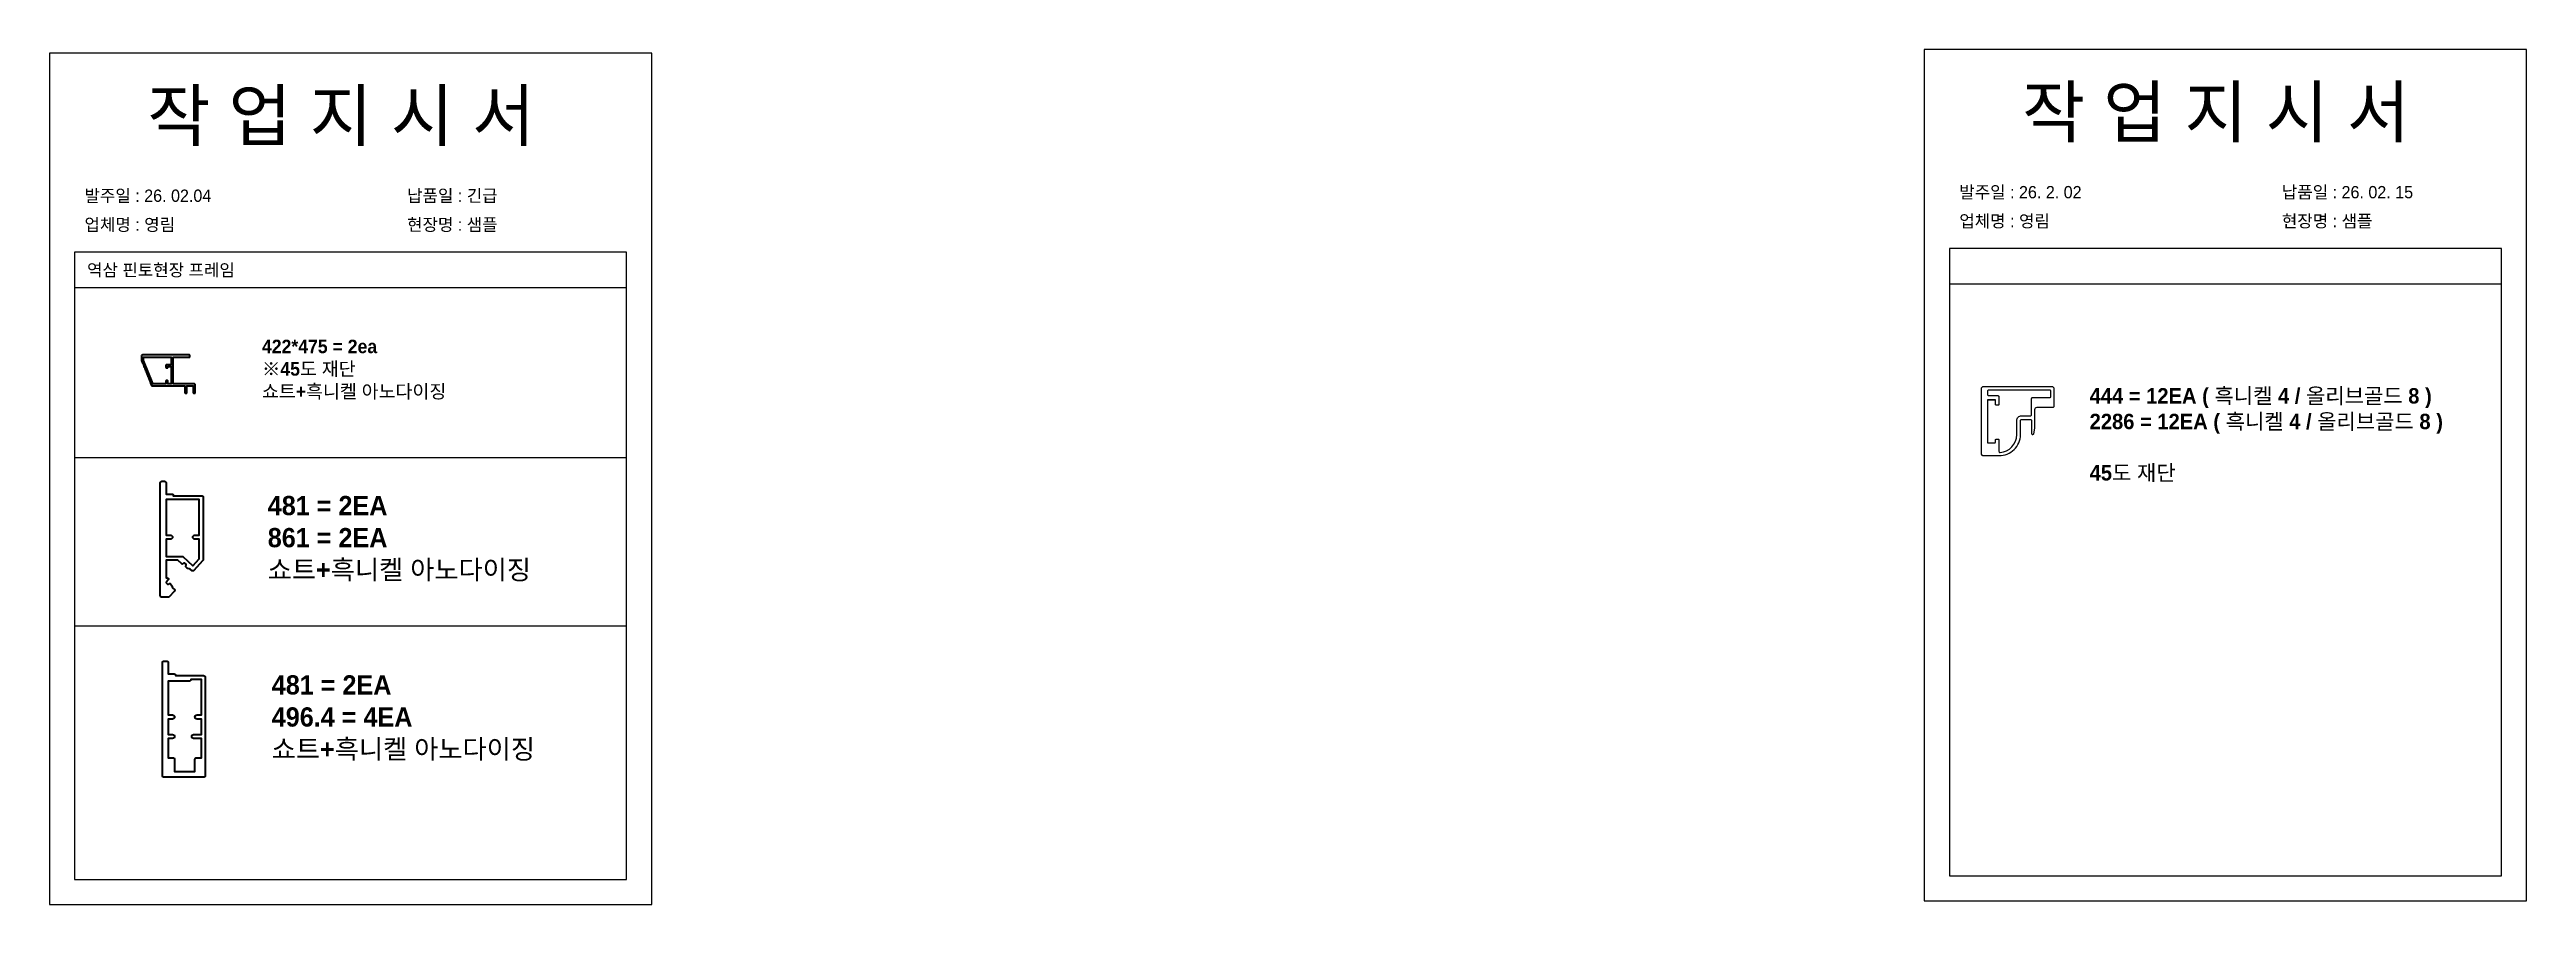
# Model space of a CAD drawing. Header units: millimetres. Extents: x -44117 to 256353, y -2095463 to 65325.
# Drawn here: x 110818 to 117729, y -674458 to -672072 of the extents above; entities that cross this region are included whole.
import ezdxf

# ---------------------------------------------------------------- set-up
doc = ezdxf.new("R2010")
doc.units = ezdxf.units.MM
doc.header["$LTSCALE"] = 10
doc.layers.add('1', color=2, linetype='Continuous', lineweight=40)

msp = doc.modelspace()

# ---------------------------------------------------------------- texts
at = {"attachment_point": 1}
for s, width, gutter_width, heights, insert, char_height in [('{\\fGulim|b0|i0|c129|p50;작 업 지 시 서}', 3307.3198183, 12.5, [-155.84554], (111091.04724, -672186.1368), 140), ('{\\fGulim|b0|i0|c129|p50;작 업 지 시 서}', 3307.3198183, 12.5, [-155.84554], (116321.84227, -672176.2451), 140), ('{\\fGulim|b0|i0|c129|p50;발주일 : 26. 02.04}', 3307.3198183, 12.5, [34.50412], (110915.83788, -672462.85722), 34.3), ('{\\fGulim|b0|i0|c129|p50;납품일 : \\C1;긴급}', 3307.3198183, 12.5, [37.67976], (111815.81587, -672462.85722), 34.3), ('{\\fGulim|b0|i0|c129|p50;발주일 : 26. 2. 02}', 3307.3198183, 12.5, [34.50412], (116146.63291, -672452.96552), 34.3), ('{\\fGulim|b0|i0|c129|p50;납품일 : 26. 02. 15}', 3307.3198183, 12.5, [37.67976], (117046.6109, -672452.96552), 34.3), ('{\\fGulim|b0|i0|c129|p50;업체명 : 영림}', 3307.3198183, 12.5, [36.11279], (110915.83788, -672543.5134), 34.3), ('{\\fGulim|b0|i0|c129|p50;현장명 : 샘플}', 3307.3198183, 12.5, [38.2735], (111815.81587, -672543.5134), 34.3), ('{\\fGulim|b0|i0|c129|p50;업체명 : 영림}', 3307.3198183, 12.5, [36.11279], (116146.63291, -672533.6217), 34.3), ('{\\fGulim|b0|i0|c129|p50;현장명 : 샘플}', 3307.3198183, 12.5, [38.2735], (117046.6109, -672533.6217), 34.3), ('{\\fGulim|b0|i0|c129|p50;역삼 핀토현장 프레임}', 3307.3198183, 12.5, [38.31917], (110922.88008, -672670.1795), 34.3), ('{\\fGulim|b1|i0|c129|p50;422*475 = 2ea\\P※45도 재단\\P쇼트+흑니켈 아노다이징}', 2416.4966702, 9.13314, [386.62888], (111410.94906, -672881.88389), 37.5919961), ('{\\fGulim|b1|i0|c129|p50;444 = 12EA ( 흑니켈 4 / 올리브골드 8 )\\P2286 = 12EA ( 흑니켈 4 / 올리브골드 8 )\\P\\P45도 재단}', 2557.5752439, 10.43787, [1422.79424], (116510.15956, -673017.00565), 42.9622812), ('{\\fGulim|b1|i0|c129|p50;481 = 2EA \\P861 = 2EA\\P쇼트+흑니켈 아노다이징}', 3452.1381003, 13.04734, [514.97906], (111427.08955, -673317.85247), 53.7028516), ('{\\fGulim|b1|i0|c129|p50;481 = 2EA\\P496.4 = 4EA\\P쇼트+흑니켈 아노다이징}', 3452.1381003, 13.04734, [-239.10555], (111438.26078, -673818.3238), 53.7028516)]:
    msp.add_mtext_dynamic_manual_height_columns(s, width=width, gutter_width=gutter_width, heights=heights, dxfattribs=dict(at, insert=insert, char_height=char_height))

# ---------------------------------------------------------------- blocks, each defined once
blk = doc.blocks.new('금형최종')
blk.add_line((533.7, -980.4), (530.2, -980.4))
for points in [[(511.7, -993.6), (511.7, -984.9, 0.414214), (510.7, -983.9), (503.2, -983.9, -0.414214), (502.7, -983.4), (502.7, -975.4, -0.414214), (503.7, -974.4), (535.7, -974.4, -0.414214), (536.7, -975.4), (536.7, -1005.4, -0.414214), (535.7, -1006.4), (528.4, -1006.4, -0.418376), (518.4, -996.6), (518.4, -990.1, 0.414214), (517.9, -989.6), (513.7, -989.6, 0.414214), (513.2, -990.1), (513.2, -996.1, -0.414214), (512.7, -996.6), (512.6, -996.6, -0.366629), (512.1, -996.2), (511.7, -993.6, -0.041311), (511.7, -993.6), (511.7, -989.1)], [(513.2, -980.9), (513.2, -979.9, 0.414214), (512.7, -979.4), (511.2, -979.4), (504.7, -979.4, -0.414214), (504.2, -978.9), (504.2, -976.4, -0.414214), (504.7, -975.9), (511.2, -975.9), (513.7, -975.9), (533.2, -975.9, -0.414214), (533.7, -976.4), (533.7, -978, -0.414214), (533.2, -978.5), (528.9, -978.5, 0.414214), (528.4, -979), (528.4, -982.6, 0.414214), (528.7, -982.9), (529.7, -982.9, 0.414214), (530, -982.6), (530, -980.6, -0.414214), (530.2, -980.4), (533.7, -980.4), (533.7, -1000.4), (533.7, -1000.4), (530.2, -1000.4, -0.414214), (530, -1000.1), (530, -999, 0.414214), (529.7, -998.8), (528.7, -998.8, 0.414214), (528.4, -999), (528.4, -1004.4, -0.431223), (527.9, -1004.9, -0.397406), (520.1, -996.6), (520.1, -990.1, 0.414214), (517.9, -987.9), (513.7, -987.9, -0.414214), (513.2, -987.4), (513.2, -980.9, 0), (513.2, -980.9)]]:
    blk.add_lwpolyline(points, format="xyb")

# ---------------------------------------------------------------- linework, layer by layer
for p, q in [((117659.03566, -672627.25231), (116119.03566, -672627.25231)), ((112428.24063, -672637.14401), (110888.24063, -672637.14401)), ((112428.24063, -672737.14401), (110888.24063, -672737.14401)), ((117659.03566, -672727.25231), (116119.03566, -672727.25231)), ((110888.24063, -673210.9358), (112428.24063, -673210.9358)), ((110888.24063, -673680.12768), (112428.24063, -673680.12768))]:
    msp.add_line(p, q)
for points in [[(116049.03566, -674448.08259), (117729.03566, -674448.08259), (117729.03566, -672072.08259), (116049.03566, -672072.08259)], [(110818.24063, -674457.97429), (112498.24063, -674457.97429), (112498.24063, -672081.97429), (110818.24063, -672081.97429)]]:
    msp.add_lwpolyline(points, close=True)
for points in [[(116119.03566, -672627.25231), (116119.03566, -674378.08259), (117659.03566, -674378.08259), (117659.03566, -672627.25231)], [(110888.24063, -672637.14401), (110888.24063, -674387.97429), (112428.24063, -674387.97429), (112428.24063, -672637.14401)]]:
    msp.add_lwpolyline(points)
at = {"layer": '1', "linetype": 'Continuous'}
msp.add_lwpolyline([(111077.83438, -672924.45432, 0.4142135624), (111074.83438, -672927.45432), (111074.83438, -672927.45432), (111074.83438, -672939.45434), (111078.86581, -672949.5758, 0.2391202845), (111079.88402, -672950.47303, -0.507244027), (111080.24231, -672951.37256, 0.507244027), (111081.13803, -672953.62138, -0.507244027), (111081.49631, -672954.52091, 0.507244027), (111082.39203, -672956.76973, -0.507244027), (111082.75032, -672957.66926, 0.507244027), (111083.64603, -672959.91808, -0.507244027), (111084.00432, -672960.81761, 0.507244027), (111084.90004, -672963.06643, -0.507244027), (111085.25833, -672963.96596, 0.507244027), (111086.15404, -672966.21478, -0.507244027), (111086.51233, -672967.11431, 0.507244027), (111087.40805, -672969.36313, -0.507244027), (111087.76633, -672970.26266, 0.507244027), (111088.66205, -672972.51148, -0.507244027), (111089.02034, -672973.41101, 0.507244027), (111089.91606, -672975.65983, -0.5072440269), (111090.27434, -672976.55936, 0.507244027), (111091.17006, -672978.80818, -0.507244027), (111091.52835, -672979.70771, 0.507244027), (111092.42406, -672981.95653, -0.507244027), (111092.78235, -672982.85606, 0.507244027), (111093.67807, -672985.10488, -0.507244027), (111094.03636, -672986.00441, 0.507244027), (111094.93207, -672988.25323, -0.507244027), (111095.29036, -672989.15276, 0.507244027), (111096.18608, -672991.40158, -0.507244027), (111096.54436, -672992.30111, 0.507244027), (111097.44008, -672994.54993, -0.507244027), (111097.79837, -672995.44945, 0.507244027), (111098.69409, -672997.69828, -0.507244027), (111099.05237, -672998.5978, 0.5070859448), (111099.94736, -673000.84644, -0.5106345368), (111100.30173, -673001.7516, 0.2375027855), (111100.16518, -673003.05078), (111102.80855, -673009.68732, 0.3070783015), (111103.64467, -673010.25429), (111196.03438, -673010.25429), (111196.03438, -673029.75433, 0.4142135624), (111197.53438, -673031.25433), (111199.93438, -673031.25433, 0.4142135624), (111201.43438, -673029.75433), (111201.43438, -673010.25429), (111219.43438, -673010.25429), (111219.43438, -673029.75433, 0.4142135624), (111220.93438, -673031.25433), (111223.33439, -673031.25433, 0.4142135624), (111224.83439, -673029.75433), (111224.83439, -673007.85434), (111224.83438, -673007.85432, 0.4142135624), (111221.83438, -673004.85432), (111221.83438, -673004.85429), (111162.73438, -673004.85429), (111162.73438, -672931.05436), (111208.33438, -672931.05436, 0.4142135624), (111209.83438, -672929.55436), (111209.83438, -672925.95436, 0.4142135624), (111208.33438, -672924.45436), (111077.83438, -672924.45436)], format="xyb", dxfattribs=at)
at = {"layer": '1'}
for points in [[(111106.05773, -673004.28739), (111080.23438, -672939.45434), (111080.23438, -672931.05436), (111157.33438, -672931.05436), (111157.33438, -672951.60436), (111144.43438, -672951.60436, 0.4142135624), (111142.93438, -672953.10436), (111142.93438, -672959.10436, 0.4142135624), (111144.43438, -672960.60436), (111146.83438, -672960.60436, 0.4142135624), (111148.33438, -672959.10436), (111148.33438, -672956.85436), (111157.33438, -672956.85436), (111157.33438, -673004.85436), (111148.33438, -673004.85436), (111148.33438, -672997.35436, 0.4142135624), (111146.83438, -672995.85436), (111144.43438, -672995.85436, 0.4142135624), (111142.93438, -672997.35436), (111142.93438, -673004.85436), (111106.89385, -673004.85436, -0.3070783015)], [(111166.95876, -673583.17033), (111151.33826, -673599.95871, -0.2082908297), (111149.36156, -673600.81951), (111131.63734, -673600.81951, -0.4142135624), (111127.13734, -673596.31951), (111127.13734, -673281.31951, -0.4142135624), (111131.63734, -673276.81951), (111138.83734, -673276.81951, -0.4142135624), (111143.33734, -673281.31951), (111143.33734, -673312.81951), (111160.88734, -673312.81951, -0.4142135624), (111163.58734, -673315.51951), (111163.58734, -673317.31951), (111242.33734, -673317.31951, -0.4142135624), (111246.83734, -673321.81951), (111246.83734, -673496.25769, -0.1895674439), (111246.11405, -673498.09689), (111219.69632, -673526.48977, -0.405078233), (111215.94317, -673526.68385), (111210.67548, -673522.08153, -0.1110445859), (111199.02113, -673516.70689, -0.4429793595), (111198.68754, -673512.72145), (111199.15536, -673512.21977, 0.4142135624), (111199.0221, -673508.40372), (111196.12594, -673505.70301, 0.4142135624), (111192.30989, -673505.83627), (111191.08229, -673507.15271, -0.4142135624), (111187.26624, -673507.28597), (111176.57853, -673497.31951), (111143.33734, -673497.31951), (111143.33734, -673546.81951), (111147.19608, -673546.81951, -0.4142135624), (111149.89608, -673549.51951), (111149.89608, -673550.25596, -0.1898559321), (111149.17073, -673552.09735), (111144.43361, -673557.1773, 0.4142135624), (111144.56687, -673560.99335), (111147.46303, -673563.69406, 0.4142135624), (111151.27908, -673563.5608), (111151.74484, -673563.06133, -0.4447681685), (111155.75449, -673563.12824, -0.1035172082), (111161.94167, -673574.16812, 0.1247014273), (111162.63783, -673575.29686), (111166.86167, -673579.39283, -0.4081778037)], [(111223.89018, -673427.11951), (111236.03734, -673427.11951), (111236.03734, -673328.11951), (111143.34018, -673328.11951), (111143.34018, -673422.61951), (111143.34018, -673427.11951), (111155.48734, -673427.11951, -1), (111155.48734, -673438.81951), (111150.53734, -673438.81951), (111143.34018, -673438.81951), (111143.34018, -673486.51951), (111189.68876, -673486.51951), (111217.79896, -673512.67423), (111236.03734, -673493.07223), (111236.03734, -673438.81951), (111223.89018, -673438.81951, -1)], [(111137.47303, -673778.67978), (111144.67303, -673778.67978, -0.4142135624), (111149.17303, -673783.17978), (111149.17303, -673814.67978), (111166.72303, -673814.67978, -0.4142135624), (111169.42303, -673817.37978), (111169.42303, -673819.17978), (111248.17303, -673819.17978, -0.4142135624), (111252.67303, -673823.67978), (111252.67303, -674098.17978, -0.4142135624), (111248.17303, -674102.67978), (111137.47303, -674102.67978, -0.4142135624), (111132.97303, -674098.17978), (111132.97303, -673783.17978, -0.4142135624)], [(111161.32303, -673940.67978), (111149.17303, -673940.67978), (111149.17303, -673983.87978), (111161.77303, -673983.87978, -1), (111161.77303, -673994.67978), (111149.17303, -673994.67978), (111149.17303, -674048.67978), (111162.67303, -674048.67978, -0.4142135624), (111167.17303, -674053.17978), (111167.17303, -674086.47978), (111223.81811, -674086.47978), (111223.81811, -674053.17978, -0.4142135624), (111228.31811, -674048.67978), (111241.81811, -674048.67978), (111241.81811, -673994.67978), (111220.21811, -673994.67978, -1), (111220.21811, -673983.87978), (111241.81811, -673983.87978), (111241.81811, -673940.67978), (111229.72303, -673940.67978, -1), (111229.72303, -673928.97978), (111241.87019, -673928.97978), (111241.87019, -673829.97978), (111212.17303, -673829.97978), (111212.17303, -673831.77978, -0.4142135624), (111209.47303, -673834.47978), (111149.17303, -673834.47978), (111149.17303, -673928.97978), (111161.32303, -673928.97978, -1)]]:
    msp.add_lwpolyline(points, format="xyb", close=True, dxfattribs=at)

# ---------------------------------------------------------------- block references
at = {"xscale": -6, "yscale": 6, "zscale": 6}
msp.add_blockref('금형최종', (119427.61426, -667166.99887), dxfattribs=at)

msp.set_redraw_order([(e.dxf.handle, doc.entitydb.next_handle()) for e in msp.query("TEXT MTEXT ATTDEF DIMENSION ARC_DIMENSION")])  # texts and dimensions are drawn at this point

doc.saveas('drawing.dxf')
